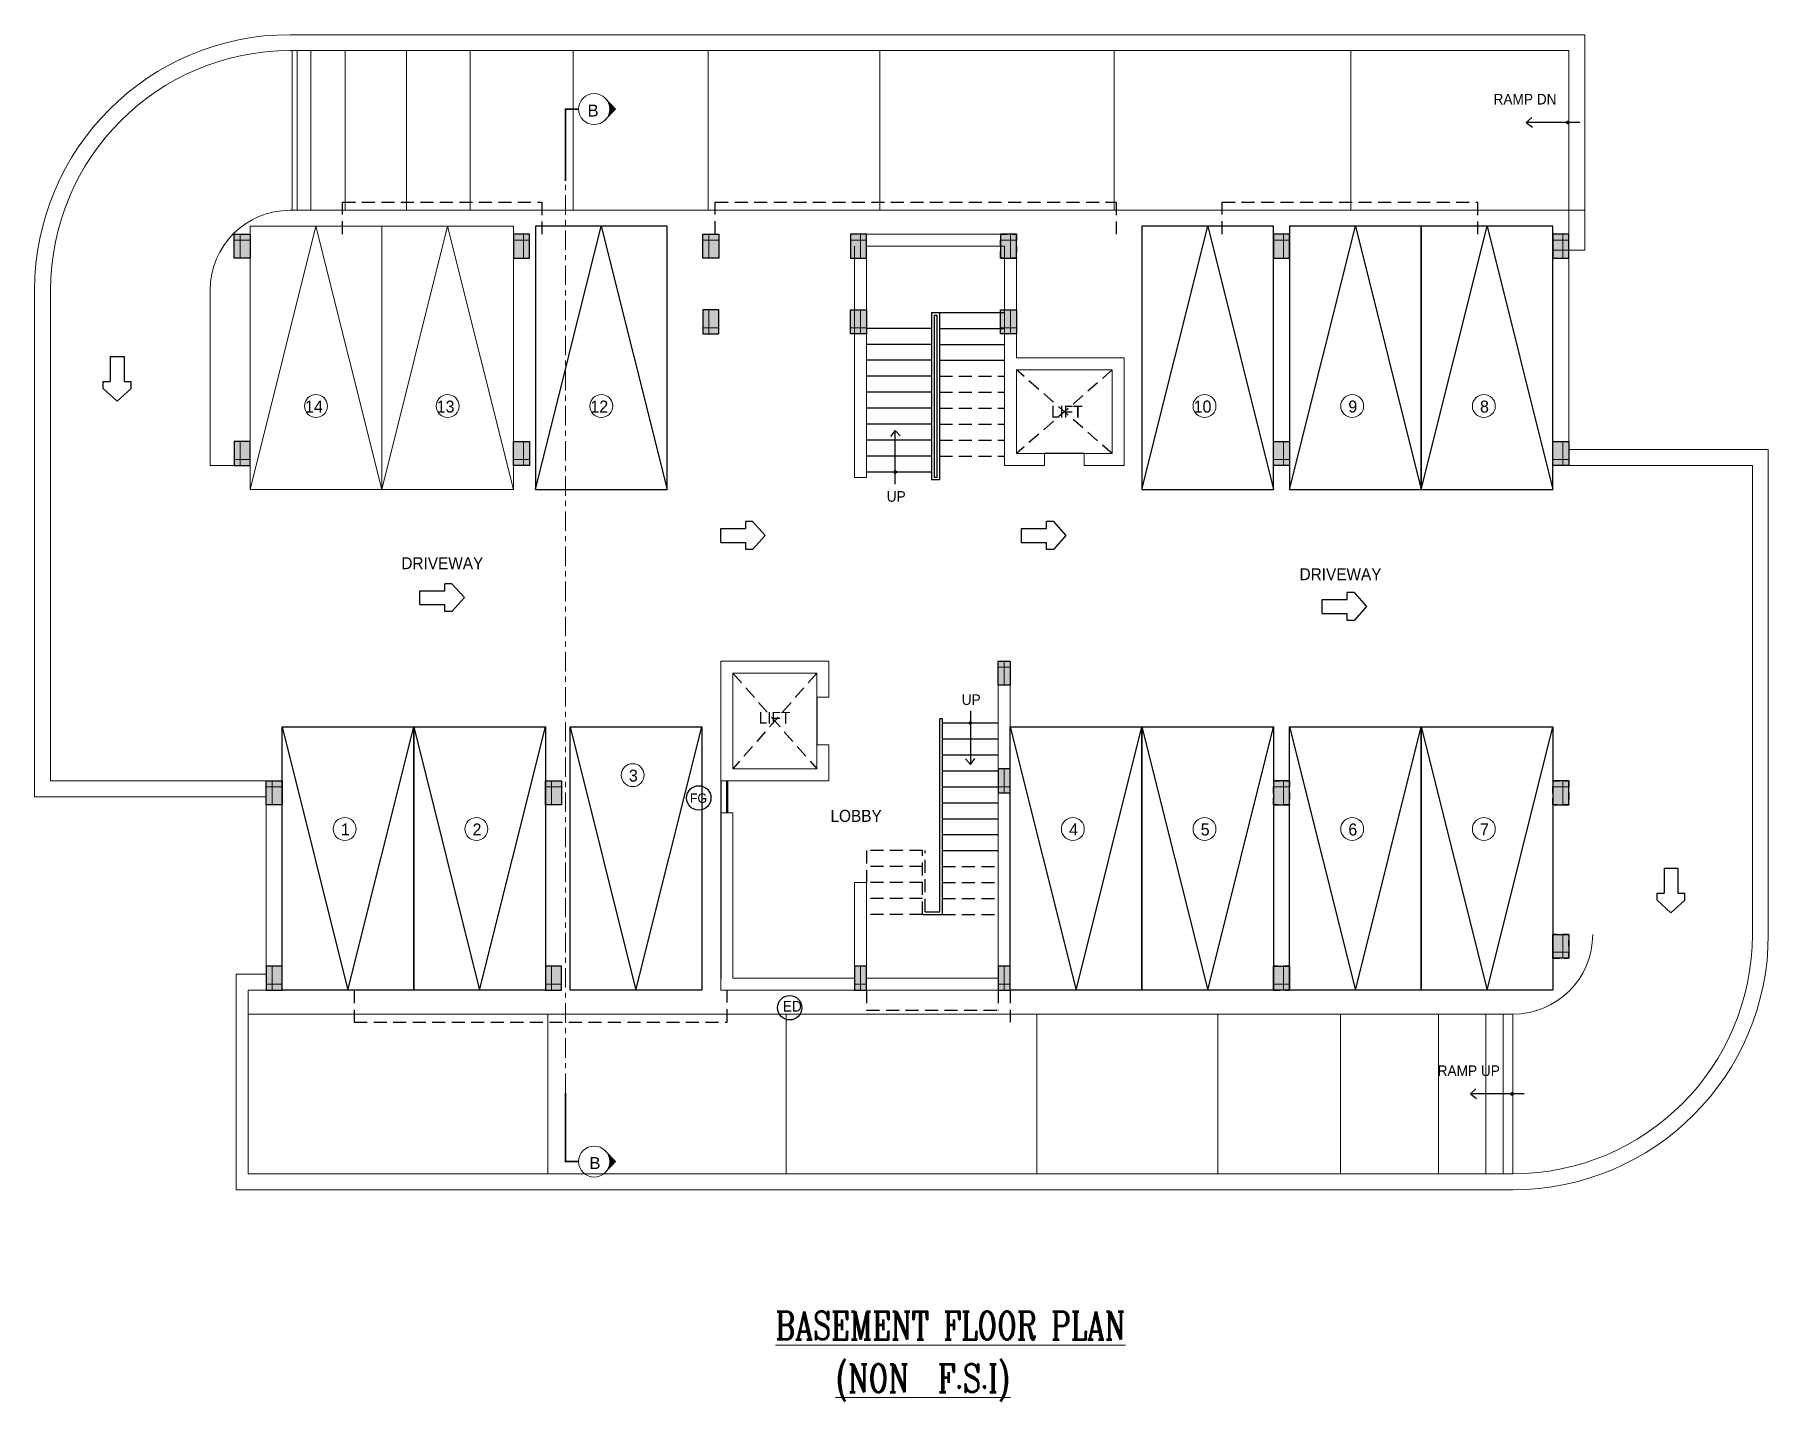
# Model space of a CAD drawing. Header units: metres. Extents: x 609 to 1377, y 679 to 857.
# Drawn here: x 926.8 to 960.12, y 818 to 844.26 of the extents above; entities that cross this region are included whole.
import ezdxf
from ezdxf.enums import TextEntityAlignment as Align

# ---------------------------------------------------------------- set-up
doc = ezdxf.new("R2010")
doc.units = ezdxf.units.M
doc.header["$MEASUREMENT"] = 0
for name, pattern in [('CENTER', [2, 1.25, -0.25, 0.25, -0.25]), ('HIDDEN', [0.375, 0.25, -0.125]), ('HIDDEN2', [0.1875, 0.125, -0.0625])]:
    doc.linetypes.add(name, pattern=pattern)
doc.layers.get('0').update_dxf_attribs({"lineweight": 0})
doc.layers.get('Defpoints').update_dxf_attribs({"lineweight": 0})
for name, color, linetype in [('ABOVE', 250, 'HIDDEN'), ('ARROWS', 7, 'HIDDEN'), ('col hat', 254, 'Continuous'), ('COLUMN', 2, 'Continuous'), ('DOOR TEXT', 205, 'Continuous'), ('Driveway', 8, 'Continuous'), ('RAILING', 251, 'Continuous'), ('ROOM TEXT SCH', 7, 'Continuous'), ('STEPS', 250, 'Continuous'), ('stilt column', 7, 'HIDDEN2'), ('WAL', 1, 'Continuous'), ('wall1', 125, 'Continuous'), ('WIN TEXT', 7, 'Continuous'), ('window', 252, 'Continuous')]:
    doc.layers.add(name, color=color, linetype=linetype)
for name, color, linetype, lineweight in [('SECLINE', 2, 'CENTER', 0), ('TEXT', 7, 'Continuous', 0), ('TEXT1', 7, 'Continuous', 0), ('TITLE', 222, 'Continuous', 0), ('wall', 7, 'Continuous', 0), ('wi', 5, 'Continuous', 5)]:
    doc.layers.add(name, color=color, linetype=linetype, lineweight=lineweight)
doc.styles.add('GPL$0$ROMANC', font='romanc', dxfattribs={"width": 0.75})
doc.styles.add('GRIDTEXT', font='arial.ttf', dxfattribs={"height": 6})
doc.styles.add('J', font='swissel.ttf', dxfattribs={"height": 3.75})
doc.styles.add('USA TEXT', font='GOTHIC.TTF', dxfattribs={"width": 0.8})

msp = doc.modelspace()

# ---------------------------------------------------------------- texts
at = {"layer": 'DOOR TEXT', "style": 'USA TEXT'}
msp.add_text('FG', height=0.1789, dxfattribs=at).set_placement((939.392, 829.498))
at = {"layer": 'ROOM TEXT SCH', "color": 7, "style": 'USA TEXT', "width": 0.96}
for s, p in [('RAMP DN', (954.835, 842.916)), ('UP', (943.175, 835.283)), ('UP', (944.616, 831.378)), ('ED', (941.179, 825.487)), ('RAMP UP', (953.761, 824.248))]:
    msp.add_text(s, height=0.2044, dxfattribs=at).set_placement(p)
for s, p in [('LIFT', (946.634, 836.9)), ('DRIVEWAY', (934.636, 833.987)), ('DRIVEWAY', (951.895, 833.776)), ('LIFT', (941.018, 831.016)), ('LOBBY', (942.587, 829.132))]:
    msp.add_text(s, height=0.23, dxfattribs=at).set_placement(p, align=Align.CENTER)
at = {"layer": 'SECLINE', "color": 6, "style": 'GRIDTEXT'}
for rotation, p in [(360, (937.426, 842.685)), (0, (937.461, 822.461))]:
    msp.add_text('B', height=0.23, rotation=rotation, dxfattribs=at).set_placement(p)
at = {"layer": 'TEXT', "style": 'GPL$0$ROMANC', "width": 0.75}
for s, p in [('%%UBASEMENT FLOOR PLAN', (941.035, 819.185)), ('%%u(NON  F.S.I)', (942.188, 818.176))]:
    msp.add_text(s, height=0.53667, dxfattribs=at).set_placement(p)
at = {"layer": 'TEXT1', "style": 'J', "width": 0.96}
for s, p in [('14', (931.998, 836.997)), ('13', (934.528, 836.997)), ('12', (937.481, 836.997)), ('10', (949.072, 836.997)), ('9', (952.045, 836.997)), ('8', (954.575, 836.997)), ('3', (938.221, 829.906)), ('1', (932.687, 828.871)), ('2', (935.217, 828.871)), ('4', (946.679, 828.871)), ('5', (949.209, 828.871)), ('6', (952.045, 828.871)), ('7', (954.575, 828.871))]:
    msp.add_text(s, height=0.23, dxfattribs=at).set_placement(p)

# ---------------------------------------------------------------- blocks, each defined once
blk = doc.blocks.new('st.col')
at = {"layer": 'col hat'}
blk.add_hatch(color=256, dxfattribs=at).paths.add_polyline_path([(-4.5, 4.5), (7.5, 4.5), (7.5, -13.5), (-4.5, -13.5)])
at = {"layer": 'COLUMN', "linetype": 'ByBlock'}
blk.add_lwpolyline([(-4.5, 4.5), (7.5, 4.5), (7.5, -13.5), (-4.5, -13.5)], close=True, dxfattribs=at)
at = {"layer": 'Defpoints', "color": 1}
for p, q in [((7.5, 0), (-4.5, 0)), ((0, 4.5), (0, -13.5))]:
    blk.add_line(p, q, dxfattribs=at)
blk = doc.blocks.new('A$C2E3D07F4')
at = {"layer": 'col hat'}
h = blk.add_hatch(color=256, dxfattribs=at)
h.paths.add_polyline_path([(-4.5, 0), (-9, 0), (-9, -4.5), (-4.5, -4.5)])
h.paths.add_polyline_path([(-4.5, -4.5), (0, -4.5), (0, 0), (-4.5, 0)])
h.paths.add_polyline_path([(-4.5, -18), (0, -18), (0, -4.5), (-4.5, -4.5)])
h.paths.add_polyline_path([(-4.5, -4.5), (-9, -4.5), (-9, -18), (-4.5, -18)])
at = {"layer": 'COLUMN', "linetype": 'ByBlock'}
blk.add_lwpolyline([(0, 0), (-9, 0), (-9, -18), (0, -18)], close=True, dxfattribs=at)
at = {"layer": 'Defpoints', "color": 1}
for p, q in [((-4.5, 0), (-4.5, -18)), ((-9, -4.5), (0, -4.5))]:
    blk.add_line(p, q, dxfattribs=at)
blk = doc.blocks.new('A$C0128692B')
blk.add_lwpolyline([(0, 198), (99, 198), (99, 0), (0, 0)], close=True)
blk.add_lwpolyline([(0, 198), (49.5, 0), (99, 198)])
blk = doc.blocks.new('*U9')
at = {"layer": 'ARROWS', "color": 205, "linetype": 'Continuous'}
for p, q in [((-1600, 187.5), (-925, 187.5)), ((-1600, -187.5), (-1600, 187.5)), ((-737.5, 375), (-925, 375)), ((-925, 187.5), (-925, 375)), ((-737.5, 375), (-400, 0)), ((-400, 0), (-737.5, -375)), ((-1600, -187.5), (-925, -187.5)), ((-925, -375), (-925, -187.5)), ((-737.5, -375), (-925, -375))]:
    blk.add_line(p, q, dxfattribs=at)

# ---------------------------------------------------------------- hatches: boundary and pattern name
at = {"layer": 'SECLINE'}
for points in [[(937.965, 842.828), (937.78, 842.633, 0.372105), (937.78, 843.023)], [(937.965, 822.604), (937.78, 822.799, -0.372105), (937.78, 822.409)]]:
    msp.add_hatch(color=41, dxfattribs=at).paths.add_polyline_path(points)

# ---------------------------------------------------------------- linework, layer by layer
at = {"layer": 'ABOVE'}
for p, q in [((947.508, 837.818), (945.668, 836.208)), ((947.508, 836.208), (945.668, 837.818)), ((940.22, 831.991), (941.83, 830.151)), ((941.83, 831.991), (940.22, 830.151))]:
    msp.add_line(p, q, dxfattribs=at)
for points in [[(932.715, 840.426), (932.715, 841.04), (936.546, 841.04), (936.546, 840.426)], [(939.881, 840.426), (939.881, 841.04), (947.586, 841.04), (947.586, 840.426)], [(949.618, 840.426), (949.618, 841.04), (954.525, 841.04), (954.525, 840.426)], [(932.943, 825.898), (932.943, 825.285), (940.111, 825.285), (940.111, 825.898)]]:
    msp.add_lwpolyline(points, dxfattribs=at)
at = {"layer": 'Driveway'}
msp.add_line((939.99, 829.921), (939.99, 826.126), dxfattribs=at)
at = {"layer": 'RAILING'}
for p, q in [((944.038, 838.921), (944.038, 835.701)), ((944.038, 838.921), (944.188, 838.921)), ((944.089, 838.87), (944.089, 835.752)), ((944.089, 838.87), (944.137, 838.87)), ((944.137, 838.87), (944.137, 835.752)), ((944.188, 838.921), (944.188, 835.701)), ((944.188, 835.701), (944.038, 835.701)), ((944.137, 835.752), (944.089, 835.752)), ((944.194, 827.404), (944.194, 831.109)), ((944.245, 831.109), (944.194, 831.109)), ((944.245, 827.352), (944.245, 831.109)), ((943.862, 827.352), (944.245, 827.352)), ((943.913, 827.404), (944.194, 827.404))]:
    msp.add_line(p, q, dxfattribs=at)
at = {"layer": 'RAILING', "linetype": 'HIDDEN'}
for p, q in [((942.788, 828.579), (942.788, 827.966)), ((943.862, 827.352), (943.862, 828.579)), ((943.913, 827.404), (943.913, 828.579))]:
    msp.add_line(p, q, dxfattribs=at)
at = {"layer": 'SECLINE', "color": 41, "linetype": 'Continuous'}
for p, q in [((937.965, 842.828), (937.76, 843.044)), ((937.965, 842.828), (937.76, 842.612)), ((937.965, 822.604), (937.76, 822.82)), ((937.965, 822.604), (937.76, 822.388))]:
    msp.add_line(p, q, dxfattribs=at)
at = {"layer": 'SECLINE', "linetype": 'CENTER', "ltscale": 0.3}
msp.add_line((937.003, 823.923), (937.003, 841.448), dxfattribs=at)
at = {"layer": 'SECLINE', "linetype": 'CENTER', "ltscale": 0.3, "const_width": 0.0303}
for points in [[(937.256, 842.828), (937.003, 842.828), (937.003, 841.448)], [(937.256, 822.604), (937.003, 822.604), (937.003, 823.923)]]:
    msp.add_lwpolyline(points, dxfattribs=at)
at = {"layer": 'SECLINE', "color": 41, "linetype": 'Continuous'}
for centre in [(937.554, 842.828), (937.554, 842.828), (937.554, 822.604), (937.554, 822.604)]:
    msp.add_circle(centre, 0.298, dxfattribs=at)
at = {"layer": 'STEPS'}
for p, q in [((944.188, 838.921), (945.438, 838.921)), ((944.038, 838.614), (942.788, 838.614)), ((944.188, 838.614), (945.438, 838.614)), ((944.038, 838.307), (942.788, 838.307)), ((944.188, 838.307), (945.438, 838.307)), ((944.038, 838.001), (942.788, 838.001)), ((944.188, 838.001), (945.438, 838.001)), ((944.038, 837.694), (942.788, 837.694)), ((944.038, 837.387), (942.788, 837.387)), ((944.038, 837.081), (942.788, 837.081)), ((944.038, 836.774), (942.788, 836.774)), ((944.038, 836.467), (942.788, 836.467)), ((944.038, 836.161), (942.788, 836.161)), ((946.972, 836.208), (946.205, 836.208)), ((944.038, 835.854), (942.788, 835.854)), ((941.83, 831.531), (941.83, 830.611)), ((944.245, 831.032), (945.318, 831.032)), ((944.245, 830.726), (945.318, 830.726)), ((944.245, 830.419), (945.318, 830.419)), ((944.245, 830.112), (945.318, 830.112)), ((944.245, 829.806), (945.318, 829.806)), ((944.245, 829.499), (945.318, 829.499)), ((944.245, 829.192), (945.318, 829.192)), ((944.245, 828.886), (945.318, 828.886)), ((944.245, 828.579), (945.318, 828.579))]:
    msp.add_line(p, q, dxfattribs=at)
at = {"layer": 'STEPS', "linetype": 'HIDDEN'}
for p, q in [((944.188, 837.694), (945.438, 837.694)), ((944.188, 837.387), (945.438, 837.387)), ((944.188, 837.081), (945.438, 837.081)), ((944.188, 836.774), (945.438, 836.774)), ((944.188, 836.467), (945.438, 836.467)), ((944.188, 836.161), (945.438, 836.161)), ((943.862, 828.579), (942.788, 828.579)), ((943.862, 828.272), (942.788, 828.272)), ((944.245, 828.272), (945.318, 828.272)), ((943.862, 827.966), (942.788, 827.966)), ((944.245, 827.966), (945.318, 827.966)), ((943.862, 827.659), (942.788, 827.659)), ((944.245, 827.659), (945.318, 827.659)), ((943.862, 827.352), (942.788, 827.352)), ((944.245, 827.352), (945.318, 827.352)), ((942.788, 825.896), (942.788, 825.513)), ((945.318, 825.896), (945.318, 825.513)), ((945.548, 825.896), (945.548, 825.283)), ((942.788, 825.513), (945.318, 825.513))]:
    msp.add_line(p, q, dxfattribs=at)
at = {"layer": 'stilt column'}
for points in [[(945.362, 840.425), (945.668, 840.425), (945.668, 839.965), (945.362, 839.965)], [(950.915, 835.978), (950.608, 835.978), (950.608, 836.438), (950.915, 836.438)], [(955.975, 836.438), (956.282, 836.438), (956.282, 835.978), (955.975, 835.978)], [(950.608, 829.921), (950.915, 829.921), (950.915, 829.461), (950.608, 829.461)], [(955.975, 829.921), (956.282, 829.921), (956.282, 829.461), (955.975, 829.461)], [(955.975, 829.921), (956.282, 829.921), (956.282, 829.461), (955.975, 829.461)], [(955.975, 826.51), (956.282, 826.51), (956.282, 826.97), (955.975, 826.97)], [(950.608, 825.896), (950.915, 825.896), (950.915, 826.356), (950.608, 826.356)]]:
    msp.add_lwpolyline(points, close=True, dxfattribs=at)
at = {"layer": 'TEXT1'}
for centre in [(932.208, 837.121), (934.738, 837.121), (937.691, 837.121), (949.282, 837.121), (952.119, 837.121), (954.649, 837.121), (938.295, 830.03), (932.761, 828.995), (935.291, 828.995), (946.752, 828.995), (949.282, 828.995), (952.119, 828.995), (954.649, 828.995)]:
    msp.add_circle(centre, 0.22, dxfattribs=at)
at = {"layer": 'wall', "color": 1}
for p, q in [((945.668, 840.425), (942.482, 840.425)), ((942.558, 840.195), (942.558, 835.748)), ((942.788, 840.195), (942.788, 835.748)), ((945.438, 840.195), (942.788, 840.195)), ((945.438, 835.978), (945.438, 840.195)), ((945.668, 838.048), (945.668, 840.195)), ((947.738, 838.048), (945.668, 838.048)), ((945.668, 836.208), (945.668, 837.818)), ((947.508, 837.818), (945.668, 837.818)), ((947.508, 837.818), (947.508, 836.208)), ((947.738, 838.048), (947.738, 835.978)), ((946.205, 836.208), (945.668, 836.208)), ((946.205, 836.208), (946.205, 835.978)), ((947.508, 836.208), (946.972, 836.208)), ((946.972, 836.208), (946.972, 835.978)), ((946.205, 835.978), (945.438, 835.978)), ((947.738, 835.978), (946.972, 835.978)), ((942.788, 835.748), (942.558, 835.748)), ((939.99, 832.221), (942.06, 832.221)), ((939.99, 832.221), (939.99, 829.921)), ((942.06, 832.221), (942.06, 831.531)), ((940.22, 831.991), (941.83, 831.991)), ((940.22, 831.991), (940.22, 830.151)), ((941.83, 831.991), (941.83, 831.531)), ((941.83, 831.531), (942.06, 831.531)), ((945.318, 831.761), (945.318, 826.356)), ((945.548, 831.761), (945.548, 826.356)), ((941.83, 830.611), (941.83, 830.151)), ((941.83, 830.611), (942.06, 830.611)), ((942.06, 830.611), (942.06, 829.921)), ((941.83, 830.151), (940.22, 830.151)), ((942.06, 829.921), (939.99, 829.921)), ((942.558, 827.966), (942.558, 826.356)), ((942.788, 827.966), (942.558, 827.966)), ((942.788, 827.966), (942.788, 826.356)), ((942.788, 826.126), (945.318, 826.126)), ((942.788, 825.896), (945.318, 825.896))]:
    msp.add_line(p, q, dxfattribs=at)
at = {"layer": 'wall', "color": 1, "const_width": 0.0345}
for points in [[(956.263, 842.553, 1), (956.263, 842.59, 1)], [(943.319, 835.854, 1), (943.357, 835.854, 1)], [(944.8, 831.032, 1), (944.763, 831.032, 1)], [(955.19, 823.884, 1), (955.19, 823.922, 1)]]:
    msp.add_lwpolyline(points, format="xyb", close=True, dxfattribs=at)
at = {"layer": 'wall', "color": 1}
msp.add_lwpolyline([(942.558, 826.126), (940.22, 826.126), (940.22, 829.308), (939.99, 829.308), (939.99, 825.896), (942.558, 825.896)], dxfattribs=at)
at = {"layer": 'wall1', "color": 251}
for p, q in [((955.465, 842.571), (955.57, 842.667)), ((956.494, 842.571), (955.465, 842.571)), ((955.465, 842.571), (955.582, 842.483)), ((943.338, 836.652), (943.25, 836.535)), ((943.338, 835.623), (943.338, 836.652)), ((943.338, 836.652), (943.434, 836.547)), ((944.782, 831.264), (944.782, 830.235)), ((944.782, 830.235), (944.686, 830.34)), ((944.782, 830.235), (944.87, 830.352)), ((954.392, 823.903), (954.497, 823.999)), ((955.421, 823.903), (954.392, 823.903)), ((954.392, 823.903), (954.509, 823.815))]:
    msp.add_line(p, q, dxfattribs=at)
at = {"layer": 'wi'}
for p, q in [((956.588, 844.258), (931.71, 844.258)), ((956.588, 840.118), (956.588, 844.258)), ((956.282, 843.951), (931.71, 843.951)), ((931.748, 840.885), (931.748, 843.951)), ((931.849, 840.885), (931.849, 843.951)), ((932.109, 840.885), (932.109, 843.951)), ((932.768, 840.885), (932.768, 843.951)), ((933.947, 840.885), (933.947, 843.951)), ((935.172, 840.885), (935.172, 843.951)), ((937.152, 840.885), (937.152, 843.951)), ((939.744, 840.885), (939.744, 843.951)), ((943.043, 840.885), (943.043, 843.951)), ((947.544, 840.885), (947.544, 843.951)), ((952.092, 840.885), (952.092, 843.951)), ((956.588, 840.885), (931.71, 840.885)), ((956.282, 835.978), (956.282, 840.425)), ((955.975, 840.118), (956.588, 840.118)), ((926.803, 839.351), (926.803, 829.615)), ((927.11, 839.351), (927.11, 829.921)), ((930.177, 839.351), (930.177, 835.978)), ((956.282, 836.285), (960.115, 836.285)), ((960.115, 836.285), (960.115, 826.969)), ((930.637, 835.978), (930.177, 835.978)), ((956.282, 835.978), (959.808, 835.978)), ((959.808, 835.978), (959.808, 826.969)), ((931.25, 829.921), (927.11, 829.921)), ((931.25, 829.615), (926.803, 829.615)), ((930.675, 822.063), (930.675, 826.203)), ((930.905, 822.369), (930.905, 825.896)), ((955.208, 825.436), (930.905, 825.436)), ((936.666, 825.436), (936.666, 822.369)), ((941.241, 825.436), (941.241, 822.369)), ((946.06, 825.436), (946.06, 822.369)), ((949.538, 825.436), (949.538, 822.369)), ((951.897, 825.436), (951.897, 822.369)), ((953.779, 825.436), (953.779, 822.369)), ((954.684, 825.436), (954.684, 822.369)), ((955.018, 825.436), (955.018, 822.369)), ((955.208, 825.436), (955.208, 822.369)), ((955.208, 822.369), (930.905, 822.369)), ((955.208, 822.063), (930.675, 822.063))]:
    msp.add_line(p, q, dxfattribs=at)
for points in [[(955.975, 840.425), (956.282, 840.425), (956.282, 843.951)], [(931.25, 829.921), (931.25, 826.203), (930.675, 826.203)], [(931.557, 829.921), (931.557, 825.896), (930.905, 825.896)]]:
    msp.add_lwpolyline(points, dxfattribs=at)
for centre, radius, start, end in [((931.71, 839.351), 4.907, 90, 180), ((931.71, 839.351), 4.6, 90, 180), ((931.71, 839.351), 1.533, 90, 180), ((955.208, 826.969), 1.533, 270, 0), ((955.208, 826.969), 4.6, 270, 0), ((955.208, 826.969), 4.907, 270, 0)]:
    msp.add_arc(centre, radius, start, end, dxfattribs=at)
at = {"layer": 'WIN TEXT', "color": 8}
for centre in [(939.564, 829.592), (941.31, 825.56)]:
    msp.add_circle(centre, 0.234, dxfattribs=at)
at = {"layer": 'window', "color": 4}
for p, q in [((940.097, 829.921), (940.097, 829.308)), ((940.116, 829.921), (940.116, 829.308))]:
    msp.add_line(p, q, dxfattribs=at)

# ---------------------------------------------------------------- block references
at = {"layer": 'ARROWS', "xscale": 0.0007119140624934, "yscale": 0.0007119140624934, "zscale": 0.0007119140624934, "rotation": 270}
for p in [(928.388, 836.932), (958.244, 827.102)]:
    msp.add_blockref('*U9', p, dxfattribs=at)
at = {"layer": 'ARROWS', "xscale": 0.0007119140624934, "yscale": 0.0007119140624934, "zscale": 0.0007119140624934}
for p in [(941.124, 834.635), (946.902, 834.635), (935.345, 833.44), (952.681, 833.269)]:
    msp.add_blockref('*U9', p, dxfattribs=at)
at = {"layer": 'ROOM TEXT SCH', "color": 7, "xscale": -0.0255555555555518, "yscale": 0.0255555555555518, "zscale": 0.0255555555555518, "rotation": 180}
for p in [(936.426, 840.578), (948.078, 840.578), (950.915, 840.578), (953.445, 840.578)]:
    msp.add_blockref('A$C0128692B', p, dxfattribs=at)
at = {"layer": 'ROOM TEXT SCH', "color": 7, "xscale": 0.0255555555555518, "yscale": 0.0255555555555518, "zscale": 0.0255555555555518}
for p in [(931.557, 825.896), (934.087, 825.896), (937.091, 825.896), (945.548, 825.896), (948.078, 825.896), (950.915, 825.896), (953.445, 825.896)]:
    msp.add_blockref('A$C0128692B', p, dxfattribs=at)
at = {"layer": 'stilt column', "color": 2, "linetype": 'Continuous', "yscale": 0.0255555555555518, "zscale": 0.0255555555555518}
for p, xscale in [((930.752, 840.31), 0.0255555555555518), ((936.195, 840.31), -0.0255555555555518), ((939.76, 840.31), 0.0255555555555518), ((945.553, 840.31), -0.0255555555555518), ((950.8, 840.31), -0.0255555555555518), ((956.167, 840.31), -0.0255555555555518), ((931.365, 829.806), 0.0255555555555518), ((936.732, 829.806), 0.0255555555555518), ((950.8, 829.806), -0.0255555555555518), ((956.167, 829.806), -0.0255555555555518)]:
    msp.add_blockref('st.col', p, dxfattribs=dict(at, xscale=xscale))
at = {"layer": 'stilt column', "color": 2, "linetype": 'Continuous', "yscale": 0.0255555555555518, "zscale": 0.0255555555555518, "rotation": 180}
for p, xscale in [((939.76, 838.623), -0.0255555555555518), ((942.673, 838.623), 0.0255555555555518), ((945.553, 838.623), 0.0255555555555518), ((930.752, 836.093), -0.0255555555555518), ((936.195, 836.093), 0.0255555555555518), ((950.8, 836.093), 0.0255555555555518), ((956.167, 836.093), 0.0255555555555518), ((956.167, 826.625), 0.0255555555555518), ((931.365, 826.011), -0.0255555555555518), ((936.732, 826.011), -0.0255555555555518), ((950.8, 826.011), 0.0255555555555518)]:
    msp.add_blockref('st.col', p, dxfattribs=dict(at, xscale=xscale))
at = {"layer": 'stilt column', "linetype": 'ByBlock', "xscale": -0.0255555555555518, "yscale": 0.0255555555555518, "zscale": 0.0255555555555518}
msp.add_blockref('A$C2E3D07F4', (945.318, 832.221), dxfattribs=at)
at = {"layer": 'stilt column', "linetype": 'ByBlock', "xscale": 0.0255555555555518, "yscale": 0.0255555555555518, "zscale": 0.0255555555555518, "rotation": 180}
for p in [(945.318, 829.692), (942.558, 825.896), (945.318, 825.896)]:
    msp.add_blockref('A$C2E3D07F4', p, dxfattribs=at)
at = {"layer": 'TITLE', "xscale": -0.0255555555555518, "yscale": 0.0255555555555518, "zscale": 0.0255555555555518, "rotation": 180}
for p in [(930.943, 840.578), (933.473, 840.578)]:
    msp.add_blockref('A$C0128692B', p, dxfattribs=at)
at = {"layer": 'WAL', "linetype": 'Continuous', "ltscale": 0.25, "xscale": -0.0255555555555518, "yscale": 0.0255555555555518, "zscale": 0.0255555555555518}
msp.add_blockref('st.col', (942.673, 840.31), dxfattribs=at)

msp.set_redraw_order([(e.dxf.handle, doc.entitydb.next_handle()) for e in msp.query("TEXT MTEXT ATTDEF DIMENSION ARC_DIMENSION")])  # texts and dimensions are drawn at this point

doc.saveas('drawing.dxf')
